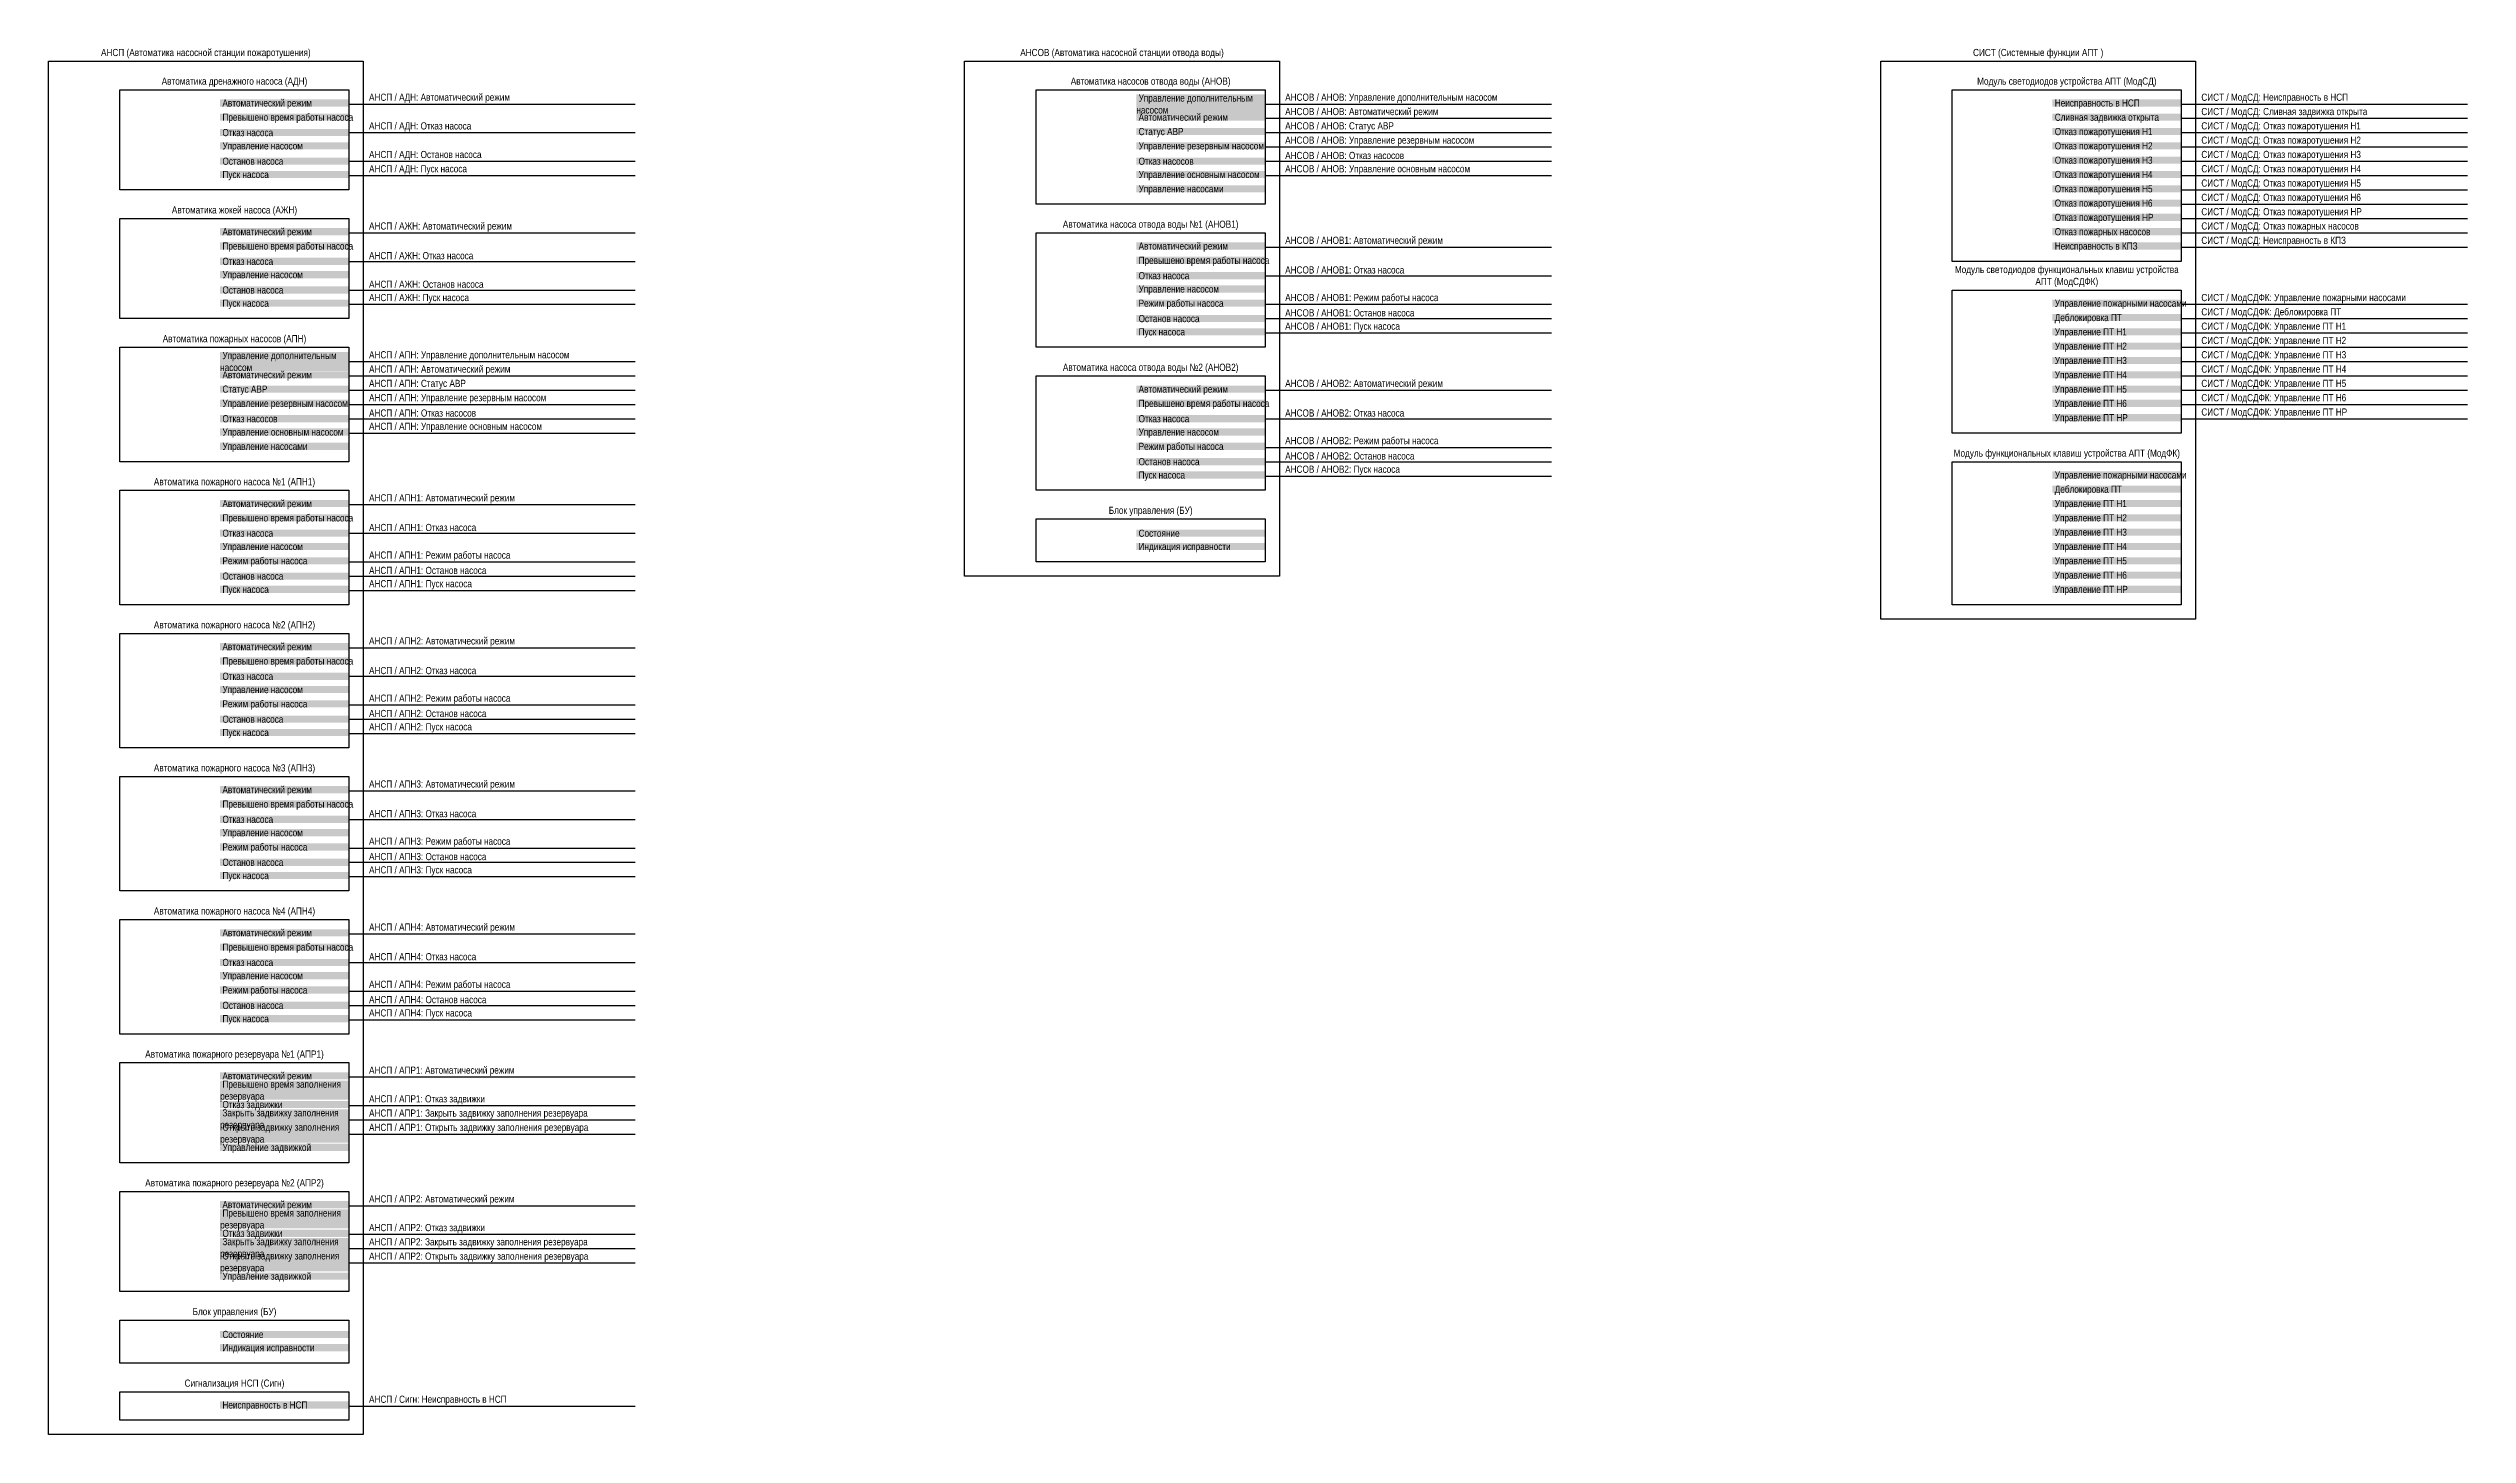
# Model space of a CAD drawing. Header units: millimetres. Extents: x -700 to 3725, y -920 to 4.
# Drawn here: x 1920 to 2765, y -480 to 4 of the extents above; entities that cross this region are included whole.
import ezdxf

# ---------------------------------------------------------------- set-up
doc = ezdxf.new("R2010")
doc.units = ezdxf.units.MM
for name, color, linetype, lineweight in [('Линии связи', 75, 'Continuous', 30), ('Основная', 7, 'Continuous', 30), ('Сигналы внутр.', 13, 'Continuous', 30)]:
    doc.layers.add(name, color=color, linetype=linetype, lineweight=lineweight)
doc.styles.add('Narrow', font='ARIALN.TTF')

msp = doc.modelspace()

# ---------------------------------------------------------------- texts
at = {"layer": 'Основная', "char_height": 2.5, "attachment_point": 8, "style": 'Narrow'}
for s, insert, width in [('АНСП (Автоматика насосной станции пожаротушения)', (1975, 1), 110), ('АНСОВ (Автоматика насосной станции отвода воды)', (2295, 1), 110), ('СИСТ (Системные функции АПТ )', (2615, 1), 110), ('Автоматика дренажного насоса (АДН)', (1985, -9), 80), ('Автоматика насосов отвода воды (АНОВ)', (2305, -9), 80), ('Модуль светодиодов устройства АПТ (МодСД)', (2625, -9), 80), ('Автоматика жокей насоса (АЖН)', (1985, -54), 80), ('Автоматика насоса отвода воды №1 (АНОВ1)', (2305, -59), 80), ('Модуль светодиодов функциональных клавиш устройства АПТ (МодСДФК)', (2625, -79), 80), ('Автоматика пожарных насосов (АПН)', (1985, -99), 80), ('Автоматика насоса отвода воды №2 (АНОВ2)', (2305, -109), 80), ('Модуль функциональных клавиш устройства АПТ (МодФК)', (2625, -139), 80), ('Автоматика пожарного насоса №1 (АПН1)', (1985, -149), 80), ('Блок управления (БУ)', (2305, -159), 80), ('Автоматика пожарного насоса №2 (АПН2)', (1985, -199), 80), ('Автоматика пожарного насоса №3 (АПН3)', (1985, -249), 80), ('Автоматика пожарного насоса №4 (АПН4)', (1985, -299), 80), ('Автоматика пожарного резервуара №1 (АПР1)', (1985, -349), 80), ('Автоматика пожарного резервуара №2 (АПР2)', (1985, -394), 80), ('Блок управления (БУ)', (1985, -439), 80), ('Сигнализация НСП (Сигн)', (1985, -464), 80)]:
    msp.add_mtext(s, dxfattribs=dict(at, insert=insert, width=width))
at = {"layer": 'Основная', "char_height": 2.5, "width": 45, "attachment_point": 4, "style": 'Narrow', "bg_fill": 1, "box_fill_scale": 1, "bg_fill_color": 9}
for s, insert in [(' Автоматический режим', (1980, -15)), (' Управление дополнительным насосом', (2300, -15)), (' Неисправность в НСП', (2620, -15)), (' Превышено время работы насоса', (1980, -20)), (' Отказ насоса', (1980, -25)), (' Автоматический режим', (2300, -20)), (' Статус АВР', (2300, -25)), (' Сливная задвижка открыта', (2620, -20)), (' Отказ пожаротушения Н1', (2620, -25)), (' Управление насосом', (1980, -30)), (' Останов насоса', (1980, -35)), (' Управление резервным насосом', (2300, -30)), (' Отказ насосов', (2300, -35)), (' Отказ пожаротушения Н2', (2620, -30)), (' Отказ пожаротушения Н3', (2620, -35)), (' Пуск насоса', (1980, -40)), (' Управление основным насосом', (2300, -40)), (' Отказ пожаротушения Н4', (2620, -40)), (' Управление насосами', (2300, -45)), (' Отказ пожаротушения Н5', (2620, -45)), (' Отказ пожаротушения Н6', (2620, -50)), (' Автоматический режим', (1980, -60)), (' Отказ пожаротушения НР', (2620, -55)), (' Отказ пожарных насосов', (2620, -60)), (' Превышено время работы насоса', (1980, -65)), (' Автоматический режим', (2300, -65)), (' Неисправность в КПЗ', (2620, -65)), (' Отказ насоса', (1980, -70)), (' Управление насосом', (1980, -75)), (' Превышено время работы насоса', (2300, -70)), (' Отказ насоса', (2300, -75)), (' Останов насоса', (1980, -80)), (' Пуск насоса', (1980, -85)), (' Управление насосом', (2300, -80)), (' Режим работы насоса', (2300, -85)), (' Управление пожарными насосами', (2620, -85)), (' Останов насоса', (2300, -90)), (' Деблокировка ПТ', (2620, -90)), (' Пуск насоса', (2300, -95)), (' Управление ПТ Н1', (2620, -95)), (' Управление ПТ Н2', (2620, -100)), (' Управление дополнительным насосом', (1980, -105)), (' Автоматический режим', (1980, -110)), (' Управление ПТ Н3', (2620, -105)), (' Управление ПТ Н4', (2620, -110)), (' Статус АВР', (1980, -115)), (' Автоматический режим', (2300, -115)), (' Превышено время работы насоса', (2300, -120)), (' Управление ПТ Н5', (2620, -115)), (' Управление резервным насосом', (1980, -120)), (' Отказ насосов', (1980, -125)), (' Отказ насоса', (2300, -125)), (' Управление ПТ Н6', (2620, -120)), (' Управление ПТ НР', (2620, -125)), (' Управление основным насосом', (1980, -130)), (' Управление насосами', (1980, -135)), (' Управление насосом', (2300, -130)), (' Режим работы насоса', (2300, -135)), (' Останов насоса', (2300, -140)), (' Пуск насоса', (2300, -145)), (' Управление пожарными насосами', (2620, -145)), (' Деблокировка ПТ', (2620, -150)), (' Автоматический режим', (1980, -155)), (' Превышено время работы насоса', (1980, -160)), (' Управление ПТ Н1', (2620, -155)), (' Управление ПТ Н2', (2620, -160)), (' Отказ насоса', (1980, -165)), (' Управление насосом', (1980, -170)), (' Состояние', (2300, -165)), (' Индикация исправности', (2300, -170)), (' Управление ПТ Н3', (2620, -165)), (' Управление ПТ Н4', (2620, -170)), (' Режим работы насоса', (1980, -175)), (' Управление ПТ Н5', (2620, -175)), (' Останов насоса', (1980, -180)), (' Пуск насоса', (1980, -185)), (' Управление ПТ Н6', (2620, -180)), (' Управление ПТ НР', (2620, -185)), (' Автоматический режим', (1980, -205)), (' Превышено время работы насоса', (1980, -210)), (' Отказ насоса', (1980, -215)), (' Управление насосом', (1980, -220)), (' Режим работы насоса', (1980, -225)), (' Останов насоса', (1980, -230)), (' Пуск насоса', (1980, -235)), (' Автоматический режим', (1980, -255)), (' Превышено время работы насоса', (1980, -260)), (' Отказ насоса', (1980, -265)), (' Управление насосом', (1980, -270)), (' Режим работы насоса', (1980, -275)), (' Останов насоса', (1980, -280)), (' Пуск насоса', (1980, -285)), (' Автоматический режим', (1980, -305)), (' Превышено время работы насоса', (1980, -310)), (' Отказ насоса', (1980, -315)), (' Управление насосом', (1980, -320)), (' Режим работы насоса', (1980, -325)), (' Останов насоса', (1980, -330)), (' Пуск насоса', (1980, -335)), (' Автоматический режим', (1980, -355)), (' Превышено время заполнения резервуара', (1980, -360)), (' Отказ задвижки', (1980, -365)), (' Закрыть задвижку заполнения резервуара', (1980, -370)), (' Открыть задвижку заполнения резервуара', (1980, -375)), (' Управление задвижкой', (1980, -380)), (' Автоматический режим', (1980, -400)), (' Превышено время заполнения резервуара', (1980, -405)), (' Отказ задвижки', (1980, -410)), (' Закрыть задвижку заполнения резервуара', (1980, -415)), (' Открыть задвижку заполнения резервуара', (1980, -420)), (' Управление задвижкой', (1980, -425)), (' Состояние', (1980, -445)), (' Индикация исправности', (1980, -450)), (' Неисправность в НСП', (1980, -470))]:
    msp.add_mtext(s, dxfattribs=dict(at, insert=insert))
at = {"layer": 'Сигналы внутр.', "char_height": 2.5, "width": 100, "attachment_point": 4, "style": 'Narrow'}
for s, insert in [('АНСП / АДН: Автоматический режим', (2032, -13)), ('АНСОВ / АНОВ: Управление дополнительным насосом', (2352, -13)), ('АНСОВ / АНОВ: Автоматический режим', (2352, -18)), ('СИСТ / МодСД: Неисправность в НСП', (2672, -13)), ('СИСТ / МодСД: Сливная задвижка открыта', (2672, -18)), ('АНСП / АДН: Отказ насоса', (2032, -23)), ('АНСОВ / АНОВ: Статус АВР', (2352, -23)), ('СИСТ / МодСД: Отказ пожаротушения Н1', (2672, -23)), ('АНСП / АДН: Останов насоса', (2032, -33)), ('АНСОВ / АНОВ: Управление резервным насосом', (2352, -28)), ('АНСОВ / АНОВ: Отказ насосов', (2352, -33)), ('СИСТ / МодСД: Отказ пожаротушения Н2', (2672, -28)), ('СИСТ / МодСД: Отказ пожаротушения Н3', (2672, -33)), ('АНСП / АДН: Пуск насоса', (2032, -38)), ('АНСОВ / АНОВ: Управление основным насосом', (2352, -38)), ('СИСТ / МодСД: Отказ пожаротушения Н4', (2672, -38)), ('СИСТ / МодСД: Отказ пожаротушения Н5', (2672, -43)), ('СИСТ / МодСД: Отказ пожаротушения Н6', (2672, -48)), ('АНСП / АЖН: Автоматический режим', (2032, -58)), ('СИСТ / МодСД: Отказ пожаротушения НР', (2672, -53)), ('СИСТ / МодСД: Отказ пожарных насосов', (2672, -58)), ('АНСП / АЖН: Отказ насоса', (2032, -68)), ('АНСОВ / АНОВ1: Автоматический режим', (2352, -63)), ('СИСТ / МодСД: Неисправность в КПЗ', (2672, -63)), ('АНСОВ / АНОВ1: Отказ насоса', (2352, -73)), ('АНСП / АЖН: Останов насоса', (2032, -78)), ('АНСП / АЖН: Пуск насоса', (2032, -83)), ('АНСОВ / АНОВ1: Режим работы насоса', (2352, -83)), ('СИСТ / МодСДФК: Управление пожарными насосами', (2672, -83)), ('АНСОВ / АНОВ1: Останов насоса', (2352, -88)), ('АНСОВ / АНОВ1: Пуск насоса', (2352, -93)), ('СИСТ / МодСДФК: Деблокировка ПТ', (2672, -88)), ('СИСТ / МодСДФК: Управление ПТ Н1', (2672, -93)), ('АНСП / АПН: Управление дополнительным насосом', (2032, -103)), ('СИСТ / МодСДФК: Управление ПТ Н2', (2672, -98)), ('СИСТ / МодСДФК: Управление ПТ Н3', (2672, -103)), ('АНСП / АПН: Автоматический режим', (2032, -108)), ('СИСТ / МодСДФК: Управление ПТ Н4', (2672, -108)), ('АНСП / АПН: Статус АВР', (2032, -113)), ('АНСП / АПН: Управление резервным насосом', (2032, -118)), ('АНСОВ / АНОВ2: Автоматический режим', (2352, -113)), ('СИСТ / МодСДФК: Управление ПТ Н5', (2672, -113)), ('СИСТ / МодСДФК: Управление ПТ Н6', (2672, -118)), ('АНСП / АПН: Отказ насосов', (2032, -123)), ('АНСП / АПН: Управление основным насосом', (2032, -128)), ('АНСОВ / АНОВ2: Отказ насоса', (2352, -123)), ('СИСТ / МодСДФК: Управление ПТ НР', (2672, -123)), ('АНСОВ / АНОВ2: Режим работы насоса', (2352, -133)), ('АНСОВ / АНОВ2: Останов насоса', (2352, -138)), ('АНСОВ / АНОВ2: Пуск насоса', (2352, -143)), ('АНСП / АПН1: Автоматический режим', (2032, -153)), ('АНСП / АПН1: Отказ насоса', (2032, -163)), ('АНСП / АПН1: Режим работы насоса', (2032, -173)), ('АНСП / АПН1: Останов насоса', (2032, -178)), ('АНСП / АПН1: Пуск насоса', (2032, -183)), ('АНСП / АПН2: Автоматический режим', (2032, -203)), ('АНСП / АПН2: Отказ насоса', (2032, -213)), ('АНСП / АПН2: Режим работы насоса', (2032, -223)), ('АНСП / АПН2: Останов насоса', (2032, -228)), ('АНСП / АПН2: Пуск насоса', (2032, -233)), ('АНСП / АПН3: Автоматический режим', (2032, -253)), ('АНСП / АПН3: Отказ насоса', (2032, -263)), ('АНСП / АПН3: Режим работы насоса', (2032, -273)), ('АНСП / АПН3: Останов насоса', (2032, -278)), ('АНСП / АПН3: Пуск насоса', (2032, -283)), ('АНСП / АПН4: Автоматический режим', (2032, -303)), ('АНСП / АПН4: Отказ насоса', (2032, -313)), ('АНСП / АПН4: Режим работы насоса', (2032, -323)), ('АНСП / АПН4: Останов насоса', (2032, -328)), ('АНСП / АПН4: Пуск насоса', (2032, -333)), ('АНСП / АПР1: Автоматический режим', (2032, -353)), ('АНСП / АПР1: Отказ задвижки', (2032, -363)), ('АНСП / АПР1: Закрыть задвижку заполнения резервуара', (2032, -368)), ('АНСП / АПР1: Открыть задвижку заполнения резервуара', (2032, -373)), ('АНСП / АПР2: Автоматический режим', (2032, -398)), ('АНСП / АПР2: Отказ задвижки', (2032, -408)), ('АНСП / АПР2: Закрыть задвижку заполнения резервуара', (2032, -413)), ('АНСП / АПР2: Открыть задвижку заполнения резервуара', (2032, -418)), ('АНСП / Сигн: Неисправность в НСП', (2032, -468))]:
    msp.add_mtext(s, dxfattribs=dict(at, insert=insert))

# ---------------------------------------------------------------- linework, layer by layer
at = {"layer": 'Линии связи'}
for p, q in [((2025, -15), (2125, -15)), ((2345, -15), (2445, -15)), ((2665, -15), (2765, -15)), ((2025, -25), (2125, -25)), ((2345, -20), (2445, -20)), ((2345, -25), (2445, -25)), ((2665, -20), (2765, -20)), ((2665, -25), (2765, -25)), ((2345, -30), (2445, -30)), ((2665, -30), (2765, -30)), ((2025, -35), (2125, -35)), ((2025, -40), (2125, -40)), ((2345, -35), (2445, -35)), ((2345, -40), (2445, -40)), ((2665, -35), (2765, -35)), ((2665, -40), (2765, -40)), ((2665, -45), (2765, -45)), ((2665, -50), (2765, -50)), ((2665, -55), (2765, -55)), ((2025, -60), (2125, -60)), ((2345, -65), (2445, -65)), ((2665, -60), (2765, -60)), ((2665, -65), (2765, -65)), ((2025, -70), (2125, -70)), ((2345, -75), (2445, -75)), ((2025, -80), (2125, -80)), ((2025, -85), (2125, -85)), ((2345, -85), (2445, -85)), ((2345, -90), (2445, -90)), ((2665, -85), (2765, -85)), ((2665, -90), (2765, -90)), ((2345, -95), (2445, -95)), ((2665, -95), (2765, -95)), ((2665, -100), (2765, -100)), ((2025, -105), (2125, -105)), ((2665, -105), (2765, -105)), ((2025, -110), (2125, -110)), ((2025, -115), (2125, -115)), ((2345, -115), (2445, -115)), ((2665, -110), (2765, -110)), ((2665, -115), (2765, -115)), ((2025, -120), (2125, -120)), ((2025, -125), (2125, -125)), ((2345, -125), (2445, -125)), ((2665, -120), (2765, -120)), ((2665, -125), (2765, -125)), ((2025, -130), (2125, -130)), ((2345, -135), (2445, -135)), ((2345, -140), (2445, -140)), ((2345, -145), (2445, -145)), ((2025, -155), (2125, -155)), ((2025, -165), (2125, -165)), ((2025, -175), (2125, -175)), ((2025, -180), (2125, -180)), ((2025, -185), (2125, -185)), ((2025, -205), (2125, -205)), ((2025, -215), (2125, -215)), ((2025, -225), (2125, -225)), ((2025, -230), (2125, -230)), ((2025, -235), (2125, -235)), ((2025, -255), (2125, -255)), ((2025, -265), (2125, -265)), ((2025, -275), (2125, -275)), ((2025, -280), (2125, -280)), ((2025, -285), (2125, -285)), ((2025, -305), (2125, -305)), ((2025, -315), (2125, -315)), ((2025, -325), (2125, -325)), ((2025, -330), (2125, -330)), ((2025, -335), (2125, -335)), ((2025, -355), (2125, -355)), ((2025, -365), (2125, -365)), ((2025, -370), (2125, -370)), ((2025, -375), (2125, -375)), ((2025, -400), (2125, -400)), ((2025, -410), (2125, -410)), ((2025, -415), (2125, -415)), ((2025, -420), (2125, -420)), ((2025, -470), (2125, -470))]:
    msp.add_line(p, q, dxfattribs=at)
at = {"layer": 'Основная'}
for points in [[(1920, 0), (2030, 0), (2030, -480), (1920, -480), (1920, 0)], [(2240, 0), (2350, 0), (2350, -180), (2240, -180), (2240, 0)], [(2560, 0), (2670, 0), (2670, -195), (2560, -195), (2560, 0)], [(1945, -10), (2025, -10), (2025, -45), (1945, -45), (1945, -10)], [(2265, -10), (2345, -10), (2345, -50), (2265, -50), (2265, -10)], [(2585, -10), (2665, -10), (2665, -70), (2585, -70), (2585, -10)], [(1945, -55), (2025, -55), (2025, -90), (1945, -90), (1945, -55)], [(2265, -60), (2345, -60), (2345, -100), (2265, -100), (2265, -60)], [(2585, -80), (2665, -80), (2665, -130), (2585, -130), (2585, -80)], [(1945, -100), (2025, -100), (2025, -140), (1945, -140), (1945, -100)], [(2265, -110), (2345, -110), (2345, -150), (2265, -150), (2265, -110)], [(2585, -140), (2665, -140), (2665, -190), (2585, -190), (2585, -140)], [(1945, -150), (2025, -150), (2025, -190), (1945, -190), (1945, -150)], [(2265, -160), (2345, -160), (2345, -175), (2265, -175), (2265, -160)], [(1945, -200), (2025, -200), (2025, -240), (1945, -240), (1945, -200)], [(1945, -250), (2025, -250), (2025, -290), (1945, -290), (1945, -250)], [(1945, -300), (2025, -300), (2025, -340), (1945, -340), (1945, -300)], [(1945, -350), (2025, -350), (2025, -385), (1945, -385), (1945, -350)], [(1945, -395), (2025, -395), (2025, -430), (1945, -430), (1945, -395)], [(1945, -440), (2025, -440), (2025, -455), (1945, -455), (1945, -440)], [(1945, -465), (2025, -465), (2025, -475), (1945, -475), (1945, -465)]]:
    msp.add_lwpolyline(points, close=True, dxfattribs=at)

msp.set_redraw_order([(e.dxf.handle, doc.entitydb.next_handle()) for e in msp.query("TEXT MTEXT ATTDEF DIMENSION ARC_DIMENSION")])  # texts and dimensions are drawn at this point

doc.saveas('drawing.dxf')
